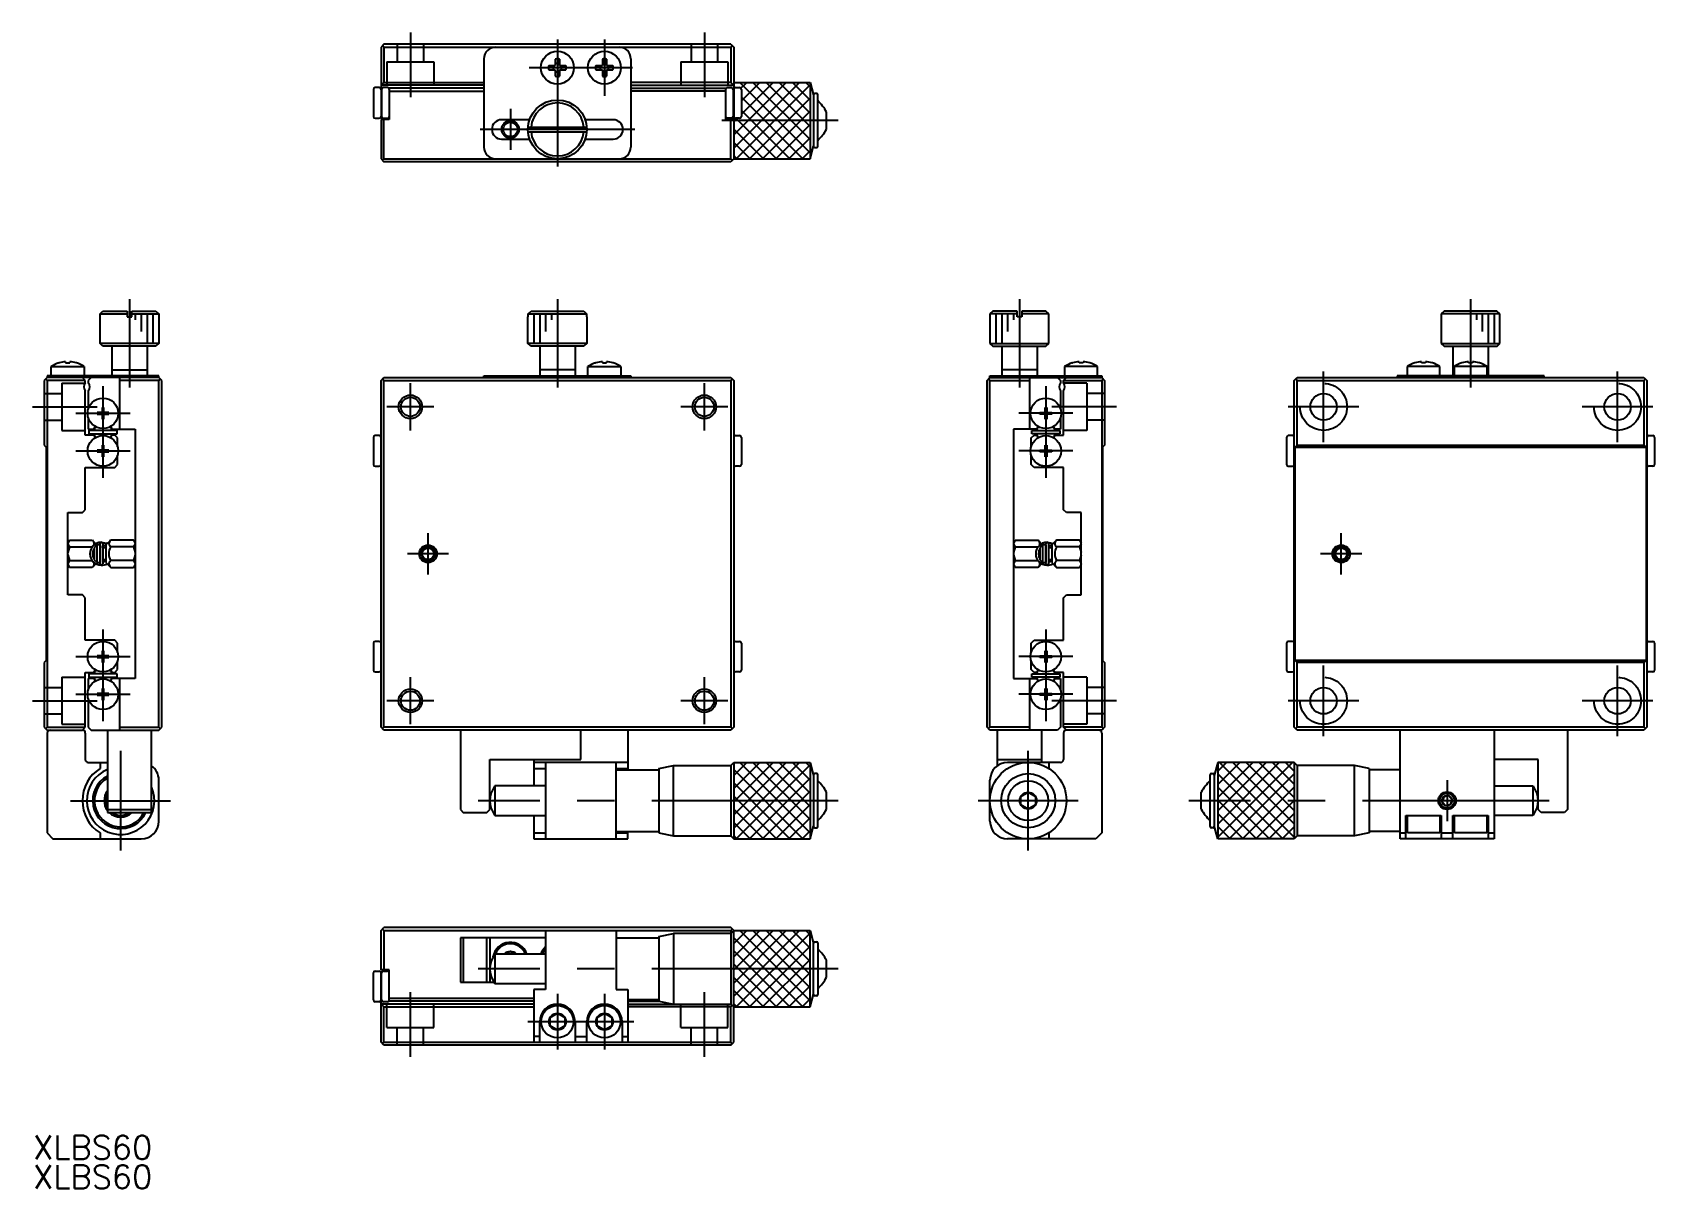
# Model space of a CAD drawing. Extents: x 0 to 276, y 0 to 197.
import ezdxf

# ---------------------------------------------------------------- set-up
doc = ezdxf.new("R2010")
doc.units = 0
doc.linetypes.add('CENTER', pattern=[50.8, 31.75, -6.35, 6.35, -6.35])
doc.linetypes.add('DASHED', pattern=[19.05, 12.7, -6.35])
doc.layers.get('0').update_dxf_attribs({"linetype": 'CONTINUOUS'})
doc.layers.add('CENTER', color=1, linetype='CENTER')
doc.styles.get("Standard").update_dxf_attribs({"font": 'txt.shx', "height": 3, "bigfont": 'bigfont.shx'})

# ---------------------------------------------------------------- blocks, each defined once
blk = doc.blocks.new('*U55')
at = {"color": 7, "linetype": 'CONTINUOUS'}
blk.add_text('XLBS60', height=4, dxfattribs=at).set_placement((0, 5))
blk = doc.blocks.new('*U56')
at = {"color": 7, "linetype": 'CONTINUOUS'}
blk.add_text('XLBS60', height=4, dxfattribs=at).set_placement((0, 0))

msp = doc.modelspace()

# ---------------------------------------------------------------- linework, layer by layer
at = {"color": 7, "linetype": 'CONTINUOUS'}
for p, q in [((59.66, 194.69), (59.16, 194.19)), ((59.16, 194.19), (59.16, 182.19)), ((59.66, 194.19), (59.41, 194.44)), ((118.66, 194.69), (59.66, 194.69)), ((59.66, 194.19), (59.66, 188.19)), ((59.66, 194.19), (118.66, 194.19)), ((118.66, 194.69), (119.16, 194.19)), ((118.66, 194.19), (118.91, 194.44)), ((118.66, 194.19), (118.66, 188.19)), ((119.16, 194.19), (119.16, 175.19)), ((76.66, 192.19), (76.66, 177.19)), ((76.66, 192.19), (76.66, 177.19)), ((87.7, 191.04), (88.81, 191.04)), ((88.81, 192.14), (88.81, 191.04)), ((89.51, 192.14), (89.51, 191.04)), ((89.51, 191.04), (90.62, 191.04)), ((95.7, 191.04), (96.81, 191.04)), ((96.81, 192.14), (96.81, 191.04)), ((97.51, 192.14), (97.51, 191.04)), ((97.51, 191.04), (98.62, 191.04)), ((101.66, 192.19), (101.66, 177.19)), ((101.66, 192.19), (101.66, 177.19)), ((59.66, 188.19), (59.16, 187.69)), ((76.66, 187.69), (59.16, 187.69)), ((59.66, 188.19), (76.66, 188.19)), ((87.7, 190.34), (88.81, 190.34)), ((88.81, 190.34), (88.81, 189.23)), ((89.51, 190.34), (90.62, 190.34)), ((89.51, 190.34), (89.51, 189.23)), ((95.7, 190.34), (96.81, 190.34)), ((96.81, 190.34), (96.81, 189.23)), ((97.51, 190.34), (98.62, 190.34)), ((97.51, 190.34), (97.51, 189.23)), ((118.66, 188.19), (101.66, 188.19)), ((101.66, 187.69), (119.16, 187.69)), ((118.66, 188.19), (119.16, 187.69)), ((119.16, 188.19), (132.16, 188.19)), ((132.16, 188.19), (132.75, 185.99)), ((132.16, 188.19), (132.16, 175.19)), ((57.86, 186.99), (57.86, 182.39)), ((58.86, 187.29), (58.16, 187.29)), ((59.16, 186.24), (59.26, 186.24)), ((59.16, 186.11), (59.26, 186.11)), ((59.26, 186.99), (59.26, 182.39)), ((60.26, 187.29), (59.56, 187.29)), ((76.66, 187.19), (60.56, 187.19)), ((60.56, 187.19), (60.56, 181.89)), ((60.56, 186.69), (76.66, 186.69)), ((101.66, 187.19), (117.76, 187.19)), ((117.76, 186.69), (101.66, 186.69)), ((117.76, 187.19), (117.76, 181.89)), ((118.06, 187.29), (118.76, 187.29)), ((119.06, 186.99), (119.06, 182.39)), ((119.16, 186.24), (119.06, 186.24)), ((119.16, 186.11), (119.06, 186.11)), ((119.46, 187.29), (120.16, 187.29)), ((120.46, 186.99), (120.46, 182.39)), ((132.75, 186.09), (132.75, 177.29)), ((133.25, 186.29), (132.95, 186.29)), ((133.45, 177.29), (133.45, 186.09)), ((59.16, 184.69), (59.26, 184.69)), ((59.16, 183.26), (59.26, 183.26)), ((59.16, 183.14), (59.26, 183.14)), ((59.16, 182.69), (59.26, 182.69)), ((59.16, 182.19), (59.34, 182.19)), ((60.48, 182.19), (60.56, 182.19)), ((117.84, 182.19), (117.76, 182.19)), ((119.16, 182.19), (118.98, 182.19)), ((119.16, 184.69), (119.06, 184.69)), ((119.16, 183.26), (119.06, 183.26)), ((119.16, 183.14), (119.06, 183.14)), ((119.16, 182.69), (119.06, 182.69)), ((134.96, 180.24), (134.96, 183.13)), ((58.16, 182.09), (58.86, 182.09)), ((60.56, 181.89), (59.16, 181.89)), ((59.16, 181.89), (59.16, 175.19)), ((59.56, 182.09), (60.26, 182.09)), ((59.66, 175.19), (59.66, 181.89)), ((84.44, 181.84), (79.66, 181.84)), ((84.17, 180.59), (94.14, 180.59)), ((84.17, 179.79), (94.14, 179.79)), ((98.66, 181.84), (93.88, 181.84)), ((117.76, 181.89), (119.16, 181.89)), ((118.76, 182.09), (118.06, 182.09)), ((118.66, 175.19), (118.66, 181.89)), ((120.16, 182.09), (119.46, 182.09)), ((79.66, 178.54), (84.44, 178.54)), ((93.88, 178.54), (98.66, 178.54)), ((132.16, 175.19), (132.75, 177.39)), ((132.95, 177.09), (133.25, 177.09)), ((59.16, 175.19), (59.66, 174.69)), ((59.66, 175.19), (59.41, 174.94)), ((59.66, 175.19), (118.66, 175.19)), ((118.66, 174.69), (59.66, 174.69)), ((119.16, 175.19), (118.66, 174.69)), ((118.66, 175.19), (118.91, 174.94)), ((119.16, 175.19), (132.16, 175.19)), ((11.36, 148.79), (11.86, 149.29)), ((11.86, 149.29), (15.96, 149.29)), ((15.96, 149.29), (15.96, 148.29)), ((16.76, 148.29), (16.76, 149.29)), ((16.76, 149.29), (20.86, 149.29)), ((20.86, 149.29), (21.36, 148.79)), ((84.17, 148.79), (84.68, 149.29)), ((84.68, 149.29), (93.64, 149.29)), ((93.64, 149.29), (94.14, 148.79)), ((163.25, 149.29), (162.75, 148.79)), ((167.35, 149.29), (163.25, 149.29)), ((167.35, 148.29), (167.35, 149.29)), ((172.25, 149.29), (168.15, 149.29)), ((168.15, 149.29), (168.15, 148.29)), ((172.75, 148.79), (172.25, 149.29)), ((240.02, 149.29), (239.52, 148.79)), ((248.98, 149.29), (240.02, 149.29)), ((249.48, 148.79), (248.98, 149.29)), ((11.36, 148.79), (15.96, 148.79)), ((11.36, 143.79), (11.36, 148.79)), ((15.96, 148.29), (16.76, 148.29)), ((16.76, 148.79), (21.36, 148.79)), ((21.36, 148.79), (21.36, 143.79)), ((84.16, 143.79), (84.16, 148.29)), ((84.16, 148.29), (84.17, 148.29)), ((84.17, 148.79), (94.14, 148.79)), ((84.17, 148.29), (84.17, 148.79)), ((94.14, 148.79), (94.14, 148.29)), ((94.14, 148.29), (94.16, 148.29)), ((94.16, 148.29), (94.16, 143.79)), ((167.35, 148.79), (162.75, 148.79)), ((162.75, 148.79), (162.75, 143.79)), ((168.15, 148.29), (167.35, 148.29)), ((172.75, 148.79), (168.15, 148.79)), ((172.75, 143.79), (172.75, 148.79)), ((239.52, 148.29), (239.5, 148.29)), ((239.5, 148.29), (239.5, 143.79)), ((249.48, 148.79), (239.52, 148.79)), ((239.52, 148.79), (239.52, 148.29)), ((249.48, 148.29), (249.48, 148.79)), ((249.5, 148.29), (249.48, 148.29)), ((249.5, 143.79), (249.5, 148.29)), ((21.36, 143.79), (11.36, 143.79)), ((11.86, 143.29), (11.36, 143.79)), ((21.36, 143.79), (20.86, 143.29)), ((94.16, 143.79), (84.16, 143.79)), ((84.66, 143.29), (84.16, 143.79)), ((94.16, 143.79), (93.66, 143.29)), ((162.75, 143.79), (172.75, 143.79)), ((162.75, 143.79), (163.25, 143.29)), ((172.25, 143.29), (172.75, 143.79)), ((239.5, 143.79), (249.5, 143.79)), ((239.5, 143.79), (240, 143.29)), ((249, 143.29), (249.5, 143.79)), ((20.86, 143.29), (11.86, 143.29)), ((13.36, 143.29), (13.36, 138.29)), ((19.36, 143.29), (19.36, 138.29)), ((93.66, 143.29), (84.66, 143.29)), ((86.16, 143.29), (86.16, 138.29)), ((92.16, 143.29), (92.16, 138.29)), ((163.25, 143.29), (172.25, 143.29)), ((164.75, 143.29), (164.75, 138.29)), ((170.75, 143.29), (170.75, 138.29)), ((240, 143.29), (249, 143.29)), ((241.5, 143.29), (241.5, 138.29)), ((247.5, 143.29), (247.5, 138.29)), ((2.36, 137.99), (1.86, 137.49)), ((21.36, 138.29), (2.36, 138.29)), ((2.36, 138.29), (2.36, 137.99)), ((21.36, 137.99), (2.36, 137.99)), ((3.06, 138.29), (3.06, 139.84)), ((3.06, 139.84), (8.66, 139.84)), ((4.36, 140.46), (4.4, 140.46)), ((5.51, 140.67), (5.51, 140.46)), ((5.51, 140.46), (6.21, 140.46)), ((6.21, 140.46), (6.21, 140.67)), ((7.36, 140.46), (7.32, 140.46)), ((8.86, 137.49), (8.36, 137.99)), ((8.66, 139.84), (8.66, 138.29)), ((9.86, 137.99), (9.36, 137.49)), ((13.36, 139.29), (19.36, 139.29)), ((14.66, 137.99), (14.66, 129.19)), ((21.36, 137.99), (21.36, 138.29)), ((21.86, 137.49), (21.36, 137.99)), ((59.16, 137.49), (59.66, 137.99)), ((59.66, 137.99), (118.66, 137.99)), ((76.66, 137.99), (76.66, 138.29)), ((76.66, 138.29), (101.66, 138.29)), ((92.16, 139.29), (86.16, 139.29)), ((94.36, 138.29), (94.36, 139.84)), ((94.36, 139.84), (99.96, 139.84)), ((95.66, 140.46), (95.7, 140.46)), ((96.81, 140.67), (96.81, 140.46)), ((96.81, 140.46), (97.51, 140.46)), ((97.51, 140.46), (97.51, 140.67)), ((98.66, 140.46), (98.62, 140.46)), ((99.96, 139.84), (99.96, 138.29)), ((101.66, 138.29), (101.66, 137.99)), ((118.66, 137.99), (119.16, 137.49)), ((162.25, 137.49), (162.75, 137.99)), ((162.75, 137.99), (162.75, 138.29)), ((162.75, 138.29), (181.75, 138.29)), ((162.75, 137.99), (181.75, 137.99)), ((170.75, 139.29), (164.75, 139.29)), ((169.45, 137.99), (169.45, 129.19)), ((174.25, 137.99), (174.75, 137.49)), ((175.25, 137.49), (175.75, 137.99)), ((181.05, 139.84), (175.45, 139.84)), ((175.45, 139.84), (175.45, 138.29)), ((176.75, 140.46), (176.8, 140.46)), ((177.9, 140.46), (177.9, 140.67)), ((178.6, 140.46), (177.9, 140.46)), ((178.6, 140.67), (178.6, 140.46)), ((179.75, 140.46), (179.71, 140.46)), ((181.05, 138.29), (181.05, 139.84)), ((181.75, 138.29), (181.75, 137.99)), ((181.75, 137.99), (182.25, 137.49)), ((214.5, 137.49), (215, 137.99)), ((215, 137.99), (274, 137.99)), ((257, 138.29), (232, 138.29)), ((232, 138.29), (232, 137.99)), ((239.3, 139.84), (233.7, 139.84)), ((233.7, 139.84), (233.7, 138.29)), ((235, 140.46), (235.04, 140.46)), ((236.15, 140.46), (236.15, 140.67)), ((236.85, 140.46), (236.15, 140.46)), ((236.85, 140.67), (236.85, 140.46)), ((238, 140.46), (237.96, 140.46)), ((239.3, 138.29), (239.3, 139.84)), ((241.5, 139.29), (241.7, 139.29)), ((247.3, 139.84), (241.7, 139.84)), ((241.7, 139.84), (241.7, 138.29)), ((243, 140.46), (243.04, 140.46)), ((244.15, 140.46), (244.15, 140.67)), ((244.85, 140.46), (244.15, 140.46)), ((244.85, 140.67), (244.85, 140.46)), ((246, 140.46), (245.96, 140.46)), ((247.3, 138.29), (247.3, 139.84)), ((247.3, 139.29), (247.5, 139.29)), ((257, 137.99), (257, 138.29)), ((274, 137.99), (274.5, 137.49)), ((1.86, 137.49), (1.86, 126.49)), ((2.36, 137.49), (2.11, 137.74)), ((8.86, 137.49), (2.36, 137.49)), ((2.36, 137.49), (2.36, 78.49)), ((8.86, 137.05), (8.86, 137.49)), ((8.86, 128.19), (8.86, 135.73)), ((9.36, 137.49), (9.36, 137.05)), ((9.36, 135.73), (9.36, 132.61)), ((21.36, 137.49), (14.66, 137.49)), ((21.36, 137.49), (21.61, 137.74)), ((21.36, 78.49), (21.36, 137.49)), ((21.86, 78.49), (21.86, 137.49)), ((59.16, 78.49), (59.16, 137.49)), ((59.66, 137.49), (59.41, 137.74)), ((59.66, 137.49), (118.66, 137.49)), ((59.66, 78.49), (59.66, 137.49)), ((118.66, 137.49), (118.91, 137.74)), ((118.66, 137.49), (118.66, 78.49)), ((119.16, 137.49), (119.16, 78.49)), ((162.25, 78.49), (162.25, 137.49)), ((162.75, 137.49), (162.5, 137.74)), ((162.75, 78.49), (162.75, 137.49)), ((162.75, 137.49), (169.45, 137.49)), ((174.75, 137.49), (174.75, 137.05)), ((174.75, 135.73), (174.75, 132.61)), ((175.25, 137.49), (181.75, 137.49)), ((175.25, 137.05), (175.25, 137.49)), ((175.25, 128.19), (175.25, 135.73)), ((181.75, 137.49), (182, 137.74)), ((181.75, 137.49), (181.75, 78.49)), ((182.25, 137.49), (182.25, 126.49)), ((214.5, 78.49), (214.5, 137.49)), ((215, 137.49), (214.75, 137.74)), ((215, 126.49), (215, 137.49)), ((215, 137.49), (274, 137.49)), ((274, 137.49), (274.25, 137.74)), ((274, 137.49), (274, 126.49)), ((274.5, 137.49), (274.5, 78.49)), ((12.01, 132.89), (11.72, 132.89)), ((11.72, 132.89), (11.72, 132.1)), ((12.01, 132.1), (12.01, 132.89)), ((172.11, 132.89), (172.4, 132.89)), ((172.11, 132.1), (172.11, 132.89)), ((172.4, 132.89), (172.4, 132.1)), ((9.36, 131.18), (9.36, 129.19)), ((11.66, 132.04), (10.86, 132.04)), ((10.86, 132.04), (10.86, 131.75)), ((10.86, 131.75), (11.66, 131.75)), ((11.39, 132.04), (11.39, 131.75)), ((12.01, 132.36), (11.72, 132.36)), ((11.72, 131.69), (11.72, 130.89)), ((11.72, 131.42), (12.01, 131.42)), ((11.72, 130.89), (12.01, 130.89)), ((12.01, 130.89), (12.01, 131.69)), ((12.86, 132.04), (12.07, 132.04)), ((12.07, 131.75), (12.86, 131.75)), ((12.33, 131.75), (12.33, 132.04)), ((12.86, 131.75), (12.86, 132.04)), ((171.25, 131.75), (171.25, 132.04)), ((171.25, 132.04), (172.05, 132.04)), ((172.05, 131.75), (171.25, 131.75)), ((171.78, 131.75), (171.78, 132.04)), ((172.11, 132.36), (172.4, 132.36)), ((172.11, 130.89), (172.11, 131.69)), ((172.4, 131.42), (172.11, 131.42)), ((172.4, 130.89), (172.11, 130.89)), ((172.4, 131.69), (172.4, 130.89)), ((172.46, 132.04), (173.25, 132.04)), ((173.25, 131.75), (172.46, 131.75)), ((172.72, 132.04), (172.72, 131.75)), ((173.25, 132.04), (173.25, 131.75)), ((174.75, 131.18), (174.75, 129.19)), ((10.31, 128.19), (8.86, 128.19)), ((9.36, 129.19), (10.31, 129.19)), ((14.26, 128.99), (9.46, 128.99)), ((9.46, 128.99), (9.46, 128.39)), ((9.46, 128.39), (14.26, 128.39)), ((10.31, 129.19), (10.48, 129.49)), ((10.31, 128.19), (10.44, 127.97)), ((13.41, 129.19), (13.24, 129.49)), ((13.41, 128.19), (13.28, 127.97)), ((13.41, 129.19), (17.36, 129.19)), ((13.86, 128.19), (13.41, 128.19)), ((14.36, 127.69), (13.86, 128.19)), ((14.26, 128.39), (14.26, 128.99)), ((14.36, 126.21), (14.36, 127.69)), ((17.36, 129.19), (17.36, 86.79)), ((57.86, 127.79), (57.86, 123.19)), ((58.86, 128.09), (58.16, 128.09)), ((119.46, 128.09), (120.16, 128.09)), ((120.46, 127.79), (120.46, 123.19)), ((170.7, 129.19), (166.75, 129.19)), ((166.75, 129.19), (166.75, 86.79)), ((169.75, 127.69), (170.25, 128.19)), ((169.75, 126.21), (169.75, 127.69)), ((169.85, 128.99), (174.65, 128.99)), ((169.85, 128.39), (169.85, 128.99)), ((174.65, 128.39), (169.85, 128.39)), ((170.25, 128.19), (170.7, 128.19)), ((170.7, 129.19), (170.88, 129.49)), ((170.7, 128.19), (170.83, 127.97)), ((173.8, 129.19), (173.63, 129.49)), ((173.8, 128.19), (173.68, 127.97)), ((174.75, 129.19), (173.8, 129.19)), ((173.8, 128.19), (175.25, 128.19)), ((174.65, 128.99), (174.65, 128.39)), ((213.2, 127.79), (213.2, 123.19)), ((214.2, 128.09), (213.5, 128.09)), ((274.8, 128.09), (275.5, 128.09)), ((275.8, 127.79), (275.8, 123.19)), ((1.86, 126.49), (2.21, 126.14)), ((2.21, 126.14), (2.21, 89.84)), ((11.66, 125.64), (10.86, 125.64)), ((10.86, 125.64), (10.86, 125.35)), ((10.86, 125.35), (11.66, 125.35)), ((11.39, 125.64), (11.39, 125.35)), ((12.01, 126.49), (11.72, 126.49)), ((11.72, 126.49), (11.72, 125.7)), ((12.01, 125.96), (11.72, 125.96)), ((11.72, 125.29), (11.72, 124.49)), ((11.72, 125.02), (12.01, 125.02)), ((11.72, 124.49), (12.01, 124.49)), ((12.01, 125.7), (12.01, 126.49)), ((12.01, 124.49), (12.01, 125.29)), ((12.86, 125.64), (12.07, 125.64)), ((12.07, 125.35), (12.86, 125.35)), ((12.33, 125.35), (12.33, 125.64)), ((12.86, 125.35), (12.86, 125.64)), ((14.36, 123.19), (14.36, 124.78)), ((169.75, 123.19), (169.75, 124.78)), ((171.25, 125.35), (171.25, 125.64)), ((171.25, 125.64), (172.05, 125.64)), ((172.05, 125.35), (171.25, 125.35)), ((171.78, 125.35), (171.78, 125.64)), ((172.11, 126.49), (172.4, 126.49)), ((172.11, 125.7), (172.11, 126.49)), ((172.11, 125.96), (172.4, 125.96)), ((172.11, 124.49), (172.11, 125.29)), ((172.4, 125.02), (172.11, 125.02)), ((172.4, 124.49), (172.11, 124.49)), ((172.4, 126.49), (172.4, 125.7)), ((172.4, 125.29), (172.4, 124.49)), ((172.46, 125.64), (173.25, 125.64)), ((173.25, 125.35), (172.46, 125.35)), ((172.72, 125.64), (172.72, 125.35)), ((173.25, 125.64), (173.25, 125.35)), ((182.25, 126.49), (181.9, 126.14)), ((181.9, 126.14), (181.9, 89.84)), ((214.65, 126.14), (215, 126.49)), ((214.65, 126.14), (274.35, 126.14)), ((214.65, 89.84), (214.65, 126.14)), ((215, 126.49), (274, 126.49)), ((274, 126.49), (274.35, 126.14)), ((274.35, 126.14), (274.35, 89.84)), ((8.86, 115.49), (8.86, 122.69)), ((8.86, 122.69), (13.86, 122.69)), ((13.86, 122.69), (14.36, 123.19)), ((58.16, 122.89), (58.86, 122.89)), ((120.16, 122.89), (119.46, 122.89)), ((170.25, 122.69), (169.75, 123.19)), ((175.25, 122.69), (170.25, 122.69)), ((175.25, 115.49), (175.25, 122.69)), ((213.5, 122.89), (214.2, 122.89)), ((275.5, 122.89), (274.8, 122.89)), ((5.86, 100.99), (5.86, 114.99)), ((5.86, 114.99), (8.36, 114.99)), ((8.36, 114.99), (8.86, 115.49)), ((175.75, 114.99), (175.25, 115.49)), ((178.25, 114.99), (175.75, 114.99)), ((178.25, 100.99), (178.25, 114.99)), ((5.86, 110), (6.16, 110.3)), ((6.16, 110.3), (5.86, 109.82)), ((5.86, 109.63), (6.16, 109.15)), ((6.16, 109.15), (5.86, 108.19)), ((5.86, 107.8), (6.16, 106.84)), ((6.16, 110.3), (10.05, 110.3)), ((6.16, 109.15), (10.02, 109.15)), ((10.05, 110.3), (10.65, 109.7)), ((10.86, 109.49), (10.36, 108.99)), ((10.36, 108.99), (10.36, 106.99)), ((11.36, 109.49), (10.86, 109.49)), ((10.86, 106.49), (10.86, 109.49)), ((11.36, 106.27), (11.36, 109.72)), ((11.36, 109.49), (11.36, 106.49)), ((11.63, 109.94), (12.14, 109.84)), ((11.8, 109.78), (11.81, 109.79)), ((11.81, 109.79), (11.85, 109.8)), ((11.81, 109.72), (11.81, 106.27)), ((12.36, 108.99), (11.81, 108.99)), ((11.85, 109.8), (11.88, 109.81)), ((11.86, 108.99), (11.86, 109.28)), ((11.88, 109.81), (11.92, 109.82)), ((11.92, 109.82), (11.95, 109.83)), ((11.95, 109.83), (11.99, 109.83)), ((11.99, 109.83), (12.02, 109.84)), ((12.02, 109.84), (12.06, 109.84)), ((12.06, 109.84), (12.09, 109.84)), ((12.09, 109.84), (12.13, 109.84)), ((12.13, 109.84), (12.16, 109.84)), ((12.16, 109.84), (12.2, 109.83)), ((12.2, 109.37), (12.19, 109.37)), ((12.36, 109.28), (12.19, 109.37)), ((12.2, 109.83), (12.24, 109.82)), ((12.21, 109.38), (12.2, 109.38)), ((12.2, 109.38), (12.2, 109.37)), ((12.2, 109.37), (12.2, 109.37)), ((12.22, 109.39), (12.21, 109.38)), ((12.23, 109.41), (12.22, 109.4)), ((12.22, 109.4), (12.22, 109.39)), ((12.24, 109.42), (12.23, 109.41)), ((12.24, 109.82), (12.27, 109.82)), ((12.25, 109.45), (12.24, 109.43)), ((12.24, 109.43), (12.24, 109.43)), ((12.24, 109.43), (12.24, 109.42)), ((12.27, 109.48), (12.25, 109.45)), ((12.27, 109.82), (12.34, 109.79)), ((12.28, 109.51), (12.27, 109.48)), ((12.3, 109.54), (12.28, 109.51)), ((12.31, 109.58), (12.3, 109.54)), ((12.33, 109.61), (12.31, 109.58)), ((12.34, 109.65), (12.33, 109.61)), ((12.34, 109.79), (12.37, 109.78)), ((12.35, 109.68), (12.34, 109.65)), ((12.36, 109.69), (12.35, 109.68)), ((13.17, 110.3), (12.36, 109.49)), ((12.37, 109.72), (12.36, 109.71)), ((12.36, 109.71), (12.36, 109.69)), ((12.36, 109.49), (12.36, 106.49)), ((12.37, 109.78), (12.37, 109.78)), ((12.37, 109.78), (12.37, 109.78)), ((12.37, 109.78), (12.37, 109.77)), ((12.56, 109.69), (12.37, 109.78)), ((12.37, 109.77), (12.37, 109.77)), ((12.37, 109.77), (12.37, 109.76)), ((12.37, 109.76), (12.37, 109.75)), ((12.37, 109.75), (12.37, 109.74)), ((12.37, 109.74), (12.37, 109.73)), ((12.37, 109.73), (12.37, 109.72)), ((17.06, 110.3), (13.17, 110.3)), ((17.06, 109.15), (13.17, 109.15)), ((17.36, 110), (17.06, 110.3)), ((17.06, 110.3), (17.36, 109.82)), ((17.36, 109.63), (17.06, 109.15)), ((17.06, 109.15), (17.36, 108.19)), ((17.36, 107.8), (17.06, 106.84)), ((166.75, 110), (167.05, 110.3)), ((167.05, 110.3), (166.75, 109.82)), ((166.75, 109.63), (167.05, 109.15)), ((167.05, 109.15), (166.75, 108.19)), ((166.75, 107.8), (167.05, 106.84)), ((167.05, 110.3), (170.94, 110.3)), ((167.05, 109.15), (170.91, 109.15)), ((170.94, 110.3), (171.54, 109.7)), ((171.75, 109.49), (171.25, 108.99)), ((171.25, 108.99), (171.25, 106.99)), ((172.25, 109.49), (171.75, 109.49)), ((171.75, 106.49), (171.75, 109.49)), ((172.25, 106.27), (172.25, 109.72)), ((172.25, 109.49), (172.25, 106.49)), ((172.52, 109.94), (173.03, 109.84)), ((172.69, 109.78), (172.71, 109.79)), ((172.7, 109.72), (172.7, 106.27)), ((173.25, 108.99), (172.7, 108.99)), ((172.71, 109.79), (172.74, 109.8)), ((172.74, 109.8), (172.77, 109.81)), ((172.75, 108.99), (172.75, 109.28)), ((172.77, 109.81), (172.81, 109.82)), ((172.81, 109.82), (172.84, 109.83)), ((172.84, 109.83), (172.88, 109.83)), ((172.88, 109.83), (172.91, 109.84)), ((172.91, 109.84), (172.95, 109.84)), ((172.95, 109.84), (172.98, 109.84)), ((172.98, 109.84), (173.02, 109.84)), ((173.02, 109.84), (173.06, 109.84)), ((173.06, 109.84), (173.09, 109.83)), ((173.09, 109.37), (173.08, 109.37)), ((173.25, 109.28), (173.08, 109.37)), ((173.09, 109.83), (173.13, 109.82)), ((173.1, 109.38), (173.09, 109.37)), ((173.09, 109.37), (173.09, 109.37)), ((173.11, 109.39), (173.1, 109.38)), ((173.1, 109.38), (173.1, 109.38)), ((173.12, 109.41), (173.11, 109.4)), ((173.11, 109.4), (173.11, 109.39)), ((173.13, 109.42), (173.12, 109.41)), ((173.13, 109.82), (173.16, 109.82)), ((173.14, 109.45), (173.13, 109.43)), ((173.13, 109.43), (173.13, 109.43)), ((173.13, 109.43), (173.13, 109.42)), ((173.16, 109.48), (173.14, 109.45)), ((173.16, 109.82), (173.23, 109.79)), ((173.17, 109.51), (173.16, 109.48)), ((173.19, 109.54), (173.17, 109.51)), ((173.21, 109.58), (173.19, 109.54)), ((173.22, 109.61), (173.21, 109.58)), ((173.23, 109.65), (173.22, 109.61)), ((173.23, 109.79), (173.26, 109.78)), ((173.24, 109.68), (173.23, 109.65)), ((173.25, 109.69), (173.24, 109.68)), ((174.06, 110.3), (173.25, 109.49)), ((173.26, 109.72), (173.25, 109.71)), ((173.25, 109.71), (173.25, 109.69)), ((173.25, 109.49), (173.25, 106.49)), ((173.26, 109.78), (173.26, 109.78)), ((173.26, 109.78), (173.26, 109.78)), ((173.26, 109.78), (173.26, 109.77)), ((173.45, 109.69), (173.26, 109.78)), ((173.26, 109.77), (173.26, 109.77)), ((173.26, 109.77), (173.26, 109.76)), ((173.26, 109.76), (173.26, 109.75)), ((173.26, 109.75), (173.26, 109.74)), ((173.26, 109.74), (173.26, 109.73)), ((173.26, 109.73), (173.26, 109.72)), ((177.95, 110.3), (174.06, 110.3)), ((177.95, 109.15), (174.06, 109.15)), ((178.25, 110), (177.95, 110.3)), ((177.95, 110.3), (178.25, 109.82)), ((178.25, 109.63), (177.95, 109.15)), ((177.95, 109.15), (178.25, 108.19)), ((178.25, 107.8), (177.95, 106.84)), ((6.16, 106.84), (5.86, 106.36)), ((5.86, 106.16), (6.16, 105.68)), ((6.16, 105.68), (5.86, 105.98)), ((6.16, 106.84), (10.02, 106.84)), ((10.05, 105.68), (6.16, 105.68)), ((10.65, 106.28), (10.05, 105.68)), ((10.36, 106.99), (10.86, 106.49)), ((10.86, 106.49), (11.36, 106.49)), ((12.36, 106.99), (11.81, 106.99)), ((12.36, 106.71), (11.81, 106.51)), ((11.86, 106.99), (11.86, 106.71)), ((12.36, 106.49), (13.17, 105.68)), ((17.06, 106.84), (13.17, 106.84)), ((13.17, 105.68), (17.06, 105.68)), ((17.06, 106.84), (17.36, 106.36)), ((17.36, 106.16), (17.06, 105.68)), ((17.06, 105.68), (17.36, 105.98)), ((167.05, 106.84), (166.75, 106.36)), ((166.75, 106.16), (167.05, 105.68)), ((167.05, 105.68), (166.75, 105.98)), ((167.05, 106.84), (170.91, 106.84)), ((170.94, 105.68), (167.05, 105.68)), ((171.54, 106.28), (170.94, 105.68)), ((171.25, 106.99), (171.75, 106.49)), ((171.75, 106.49), (172.25, 106.49)), ((173.25, 106.99), (172.7, 106.99)), ((173.25, 106.71), (172.7, 106.51)), ((172.75, 106.99), (172.75, 106.71)), ((173.25, 106.49), (174.06, 105.68)), ((177.95, 106.84), (174.06, 106.84)), ((174.06, 105.68), (177.95, 105.68)), ((177.95, 106.84), (178.25, 106.36)), ((178.25, 106.16), (177.95, 105.68)), ((177.95, 105.68), (178.25, 105.98)), ((8.36, 100.99), (5.86, 100.99)), ((8.86, 100.49), (8.36, 100.99)), ((8.86, 93.29), (8.86, 100.49)), ((175.25, 100.49), (175.75, 100.99)), ((175.25, 93.29), (175.25, 100.49)), ((175.75, 100.99), (178.25, 100.99)), ((13.86, 93.29), (8.86, 93.29)), ((12.01, 91.49), (11.72, 91.49)), ((11.72, 91.49), (11.72, 90.7)), ((12.01, 90.7), (12.01, 91.49)), ((14.36, 92.79), (13.86, 93.29)), ((14.36, 91.21), (14.36, 92.79)), ((57.86, 92.79), (57.86, 88.19)), ((58.86, 93.09), (58.16, 93.09)), ((119.46, 93.09), (120.16, 93.09)), ((120.46, 92.79), (120.46, 88.19)), ((169.75, 92.79), (170.25, 93.29)), ((169.75, 91.21), (169.75, 92.79)), ((170.25, 93.29), (175.25, 93.29)), ((172.11, 91.49), (172.4, 91.49)), ((172.11, 90.7), (172.11, 91.49)), ((172.4, 91.49), (172.4, 90.7)), ((213.2, 92.79), (213.2, 88.19)), ((214.2, 93.09), (213.5, 93.09)), ((274.8, 93.09), (275.5, 93.09)), ((275.8, 92.79), (275.8, 88.19)), ((2.21, 89.84), (1.86, 89.49)), ((1.86, 89.49), (1.86, 78.49)), ((11.66, 90.64), (10.86, 90.64)), ((10.86, 90.64), (10.86, 90.35)), ((10.86, 90.35), (11.66, 90.35)), ((11.39, 90.64), (11.39, 90.35)), ((12.01, 90.96), (11.72, 90.96)), ((11.72, 90.29), (11.72, 89.49)), ((11.72, 90.02), (12.01, 90.02)), ((11.72, 89.49), (12.01, 89.49)), ((12.01, 89.49), (12.01, 90.29)), ((12.86, 90.64), (12.07, 90.64)), ((12.07, 90.35), (12.86, 90.35)), ((12.33, 90.35), (12.33, 90.64)), ((12.86, 90.35), (12.86, 90.64)), ((14.36, 88.29), (14.36, 89.78)), ((169.75, 88.29), (169.75, 89.78)), ((171.25, 90.35), (171.25, 90.64)), ((171.25, 90.64), (172.05, 90.64)), ((172.05, 90.35), (171.25, 90.35)), ((171.78, 90.35), (171.78, 90.64)), ((172.11, 90.96), (172.4, 90.96)), ((172.11, 89.49), (172.11, 90.29)), ((172.4, 90.02), (172.11, 90.02)), ((172.4, 89.49), (172.11, 89.49)), ((172.4, 90.29), (172.4, 89.49)), ((172.46, 90.64), (173.25, 90.64)), ((173.25, 90.35), (172.46, 90.35)), ((172.72, 90.64), (172.72, 90.35)), ((173.25, 90.64), (173.25, 90.35)), ((181.9, 89.84), (182.25, 89.49)), ((182.25, 89.49), (182.25, 78.49)), ((274.35, 89.84), (214.65, 89.84)), ((215, 89.49), (214.65, 89.84)), ((274, 89.49), (215, 89.49)), ((215, 78.49), (215, 89.49)), ((274.35, 89.84), (274, 89.49)), ((274, 89.49), (274, 78.49)), ((8.86, 78.49), (8.86, 87.79)), ((8.86, 87.79), (10.31, 87.79)), ((10.31, 86.79), (9.36, 86.79)), ((9.36, 86.79), (9.36, 84.81)), ((14.26, 87.59), (9.46, 87.59)), ((9.46, 87.59), (9.46, 86.99)), ((9.46, 86.99), (14.26, 86.99)), ((10.31, 87.79), (10.48, 88.09)), ((10.31, 86.79), (10.44, 86.57)), ((13.41, 87.79), (13.24, 88.09)), ((13.41, 86.79), (13.28, 86.57)), ((13.41, 87.79), (13.86, 87.79)), ((17.36, 86.79), (13.41, 86.79)), ((13.86, 87.79), (14.36, 88.29)), ((14.26, 86.99), (14.26, 87.59)), ((14.66, 86.79), (14.66, 77.99)), ((58.16, 87.89), (58.86, 87.89)), ((120.16, 87.89), (119.46, 87.89)), ((166.75, 86.79), (170.7, 86.79)), ((169.45, 86.79), (169.45, 77.99)), ((170.25, 87.79), (169.75, 88.29)), ((169.85, 87.59), (174.65, 87.59)), ((169.85, 86.99), (169.85, 87.59)), ((174.65, 86.99), (169.85, 86.99)), ((170.7, 87.79), (170.25, 87.79)), ((170.7, 87.79), (170.88, 88.09)), ((170.7, 86.79), (170.83, 86.57)), ((173.8, 87.79), (173.63, 88.09)), ((173.8, 86.79), (173.68, 86.57)), ((175.25, 87.79), (173.8, 87.79)), ((173.8, 86.79), (174.75, 86.79)), ((174.65, 87.59), (174.65, 86.99)), ((174.75, 86.79), (174.75, 84.81)), ((175.25, 78.49), (175.25, 87.79)), ((213.5, 87.89), (214.2, 87.89)), ((275.5, 87.89), (274.8, 87.89)), ((9.36, 83.38), (9.36, 78.49)), ((11.66, 84.24), (10.86, 84.24)), ((10.86, 84.24), (10.86, 83.95)), ((10.86, 83.95), (11.66, 83.95)), ((11.39, 84.24), (11.39, 83.95)), ((12.01, 85.09), (11.72, 85.09)), ((11.72, 85.09), (11.72, 84.3)), ((12.01, 84.56), (11.72, 84.56)), ((11.72, 83.89), (11.72, 83.09)), ((11.72, 83.62), (12.01, 83.62)), ((11.72, 83.09), (12.01, 83.09)), ((12.01, 84.3), (12.01, 85.09)), ((12.01, 83.09), (12.01, 83.89)), ((12.86, 84.24), (12.07, 84.24)), ((12.07, 83.95), (12.86, 83.95)), ((12.33, 83.95), (12.33, 84.24)), ((12.86, 83.95), (12.86, 84.24)), ((171.25, 83.95), (171.25, 84.24)), ((171.25, 84.24), (172.05, 84.24)), ((172.05, 83.95), (171.25, 83.95)), ((171.78, 83.95), (171.78, 84.24)), ((172.11, 85.09), (172.4, 85.09)), ((172.11, 84.3), (172.11, 85.09)), ((172.11, 84.56), (172.4, 84.56)), ((172.11, 83.09), (172.11, 83.89)), ((172.4, 83.62), (172.11, 83.62)), ((172.4, 83.09), (172.11, 83.09)), ((172.4, 85.09), (172.4, 84.3)), ((172.4, 83.89), (172.4, 83.09)), ((172.46, 84.24), (173.25, 84.24)), ((173.25, 83.95), (172.46, 83.95)), ((172.72, 84.24), (172.72, 83.95)), ((173.25, 84.24), (173.25, 83.95)), ((174.75, 83.38), (174.75, 78.49)), ((1.86, 78.49), (2.36, 77.99)), ((2.36, 78.49), (2.11, 78.24)), ((2.36, 78.49), (8.86, 78.49)), ((2.36, 77.99), (8.36, 77.99)), ((2.36, 77.49), (2.36, 60.49)), ((8.36, 77.99), (8.86, 78.49)), ((8.86, 77.49), (8.86, 72.99)), ((9.36, 78.49), (9.86, 77.99)), ((9.86, 77.99), (21.36, 77.99)), ((12.61, 77.99), (12.61, 63.99)), ((14.66, 78.49), (21.36, 78.49)), ((20.11, 63.99), (20.11, 77.99)), ((21.36, 78.49), (21.61, 78.24)), ((21.36, 77.99), (21.86, 78.49)), ((59.66, 77.99), (59.16, 78.49)), ((59.66, 78.49), (59.41, 78.24)), ((118.66, 78.49), (59.66, 78.49)), ((118.66, 77.99), (59.66, 77.99)), ((72.66, 77.99), (72.66, 64.49)), ((93.16, 72.99), (93.16, 77.99)), ((101.16, 77.99), (101.16, 71.24)), ((118.66, 78.49), (118.91, 78.24)), ((119.16, 78.49), (118.66, 77.99)), ((162.75, 77.99), (162.25, 78.49)), ((162.75, 78.49), (162.5, 78.24)), ((169.45, 78.49), (162.75, 78.49)), ((174.25, 77.99), (162.75, 77.99)), ((164, 71.93), (164, 77.99)), ((171.5, 77.99), (171.5, 72.49)), ((174.75, 78.49), (174.25, 77.99)), ((181.75, 78.49), (175.25, 78.49)), ((175.75, 77.99), (175.25, 78.49)), ((175.25, 77.49), (175.25, 72.99)), ((181.75, 77.99), (175.75, 77.99)), ((181.75, 78.49), (182, 78.24)), ((182.25, 78.49), (181.75, 77.99)), ((181.75, 77.49), (181.75, 60.49)), ((215, 77.99), (214.5, 78.49)), ((215, 78.49), (214.75, 78.24)), ((274, 78.49), (215, 78.49)), ((274, 77.99), (215, 77.99)), ((232.5, 59.49), (232.5, 77.99)), ((248.5, 77.99), (248.5, 59.49)), ((261, 77.99), (261, 64.49)), ((274, 78.49), (274.25, 78.24)), ((274.5, 78.49), (274, 77.99)), ((9.36, 72.49), (12.61, 72.49)), ((11.36, 72.49), (11.36, 71.47)), ((77.66, 64.49), (77.66, 72.99)), ((77.66, 72.99), (93.16, 72.99)), ((85.16, 72.99), (85.16, 68.49)), ((101.16, 72.49), (85.16, 72.49)), ((87.16, 72.49), (87.16, 59.49)), ((99.16, 59.49), (99.16, 72.49)), ((106.41, 71.49), (108.91, 71.99)), ((108.91, 71.99), (118.66, 71.99)), ((108.91, 59.99), (108.91, 71.99)), ((118.66, 71.99), (119.16, 72.49)), ((118.66, 71.99), (118.66, 59.99)), ((119.16, 72.49), (132.16, 72.49)), ((119.16, 72.49), (119.16, 59.49)), ((132.16, 72.49), (132.75, 70.29)), ((132.16, 72.49), (132.16, 59.49)), ((164, 72.99), (171.5, 72.99)), ((174.75, 72.49), (165.75, 72.49)), ((172.75, 72.49), (172.75, 71.47)), ((201.5, 72.49), (200.91, 70.29)), ((214.5, 72.49), (201.5, 72.49)), ((201.5, 72.49), (201.5, 59.49)), ((215, 71.99), (214.5, 72.49)), ((214.5, 72.49), (214.5, 59.49)), ((224.75, 71.99), (215, 71.99)), ((215, 71.99), (215, 59.99)), ((227.25, 71.49), (224.75, 71.99)), ((224.75, 59.99), (224.75, 71.99)), ((256, 72.99), (248.5, 72.99)), ((256, 64.49), (256, 72.99)), ((21.36, 62.49), (21.36, 69.49)), ((85.16, 71.47), (87.16, 71.47)), ((99.16, 71.47), (101.16, 71.47)), ((99.16, 71.24), (106.41, 71.24)), ((106.41, 71.49), (106.41, 60.49)), ((132.75, 70.39), (132.75, 61.59)), ((133.25, 70.59), (132.95, 70.59)), ((133.45, 61.59), (133.45, 70.39)), ((162.75, 62.49), (162.75, 69.49)), ((200.21, 61.59), (200.21, 70.39)), ((200.41, 70.59), (200.71, 70.59)), ((200.91, 70.39), (200.91, 61.59)), ((227.25, 71.49), (227.25, 60.49)), ((232.5, 71.24), (227.25, 71.24)), ((78.54, 68.49), (78.54, 63.49)), ((87.16, 68.49), (78.54, 68.49)), ((134.96, 64.55), (134.96, 67.44)), ((168, 66.72), (169.25, 67.44)), ((168, 65.27), (168, 66.72)), ((169.25, 67.44), (170.5, 66.72)), ((170.5, 66.72), (170.5, 65.27)), ((198.7, 64.55), (198.7, 67.44)), ((239.93, 66.64), (239.65, 65.82)), ((240.78, 66.81), (239.93, 66.64)), ((241.35, 66.16), (240.78, 66.81)), ((248.5, 68.49), (255.12, 68.49)), ((255.12, 68.49), (255.12, 63.49)), ((12.61, 64.49), (20.11, 64.49)), ((12.61, 63.99), (20.11, 63.99)), ((72.66, 64.49), (73.16, 63.99)), ((73.16, 63.99), (77.16, 63.99)), ((77.16, 63.99), (77.66, 64.49)), ((78.54, 63.49), (87.16, 63.49)), ((85.16, 63.49), (85.16, 59.49)), ((169.25, 64.55), (168, 65.27)), ((170.5, 65.27), (169.25, 64.55)), ((233.5, 59.49), (233.5, 63.49)), ((233.5, 63.49), (239.5, 63.49)), ((233.75, 60.49), (233.75, 63.49)), ((239.25, 63.49), (239.25, 60.49)), ((239.5, 63.49), (239.5, 59.49)), ((239.65, 65.82), (240.22, 65.17)), ((240.22, 65.17), (241.07, 65.34)), ((241.07, 65.34), (241.35, 66.16)), ((241.5, 59.49), (241.5, 63.49)), ((241.5, 63.49), (247.5, 63.49)), ((241.75, 60.49), (241.75, 63.49)), ((247.25, 63.49), (247.25, 60.49)), ((247.5, 63.49), (247.5, 59.49)), ((255.12, 63.49), (248.5, 63.49)), ((256.5, 63.99), (256, 64.49)), ((260.5, 63.99), (256.5, 63.99)), ((261, 64.49), (260.5, 63.99)), ((99.16, 60.74), (106.41, 60.74)), ((101.16, 59.49), (101.16, 60.74)), ((132.16, 59.49), (132.75, 61.69)), ((132.95, 61.39), (133.25, 61.39)), ((200.71, 61.39), (200.41, 61.39)), ((201.5, 59.49), (200.91, 61.69)), ((232.5, 60.74), (227.25, 60.74)), ((2.36, 60.49), (3.36, 59.49)), ((3.36, 59.49), (18.36, 59.49)), ((11.36, 60.52), (11.36, 59.49)), ((85.16, 60.52), (87.16, 60.52)), ((85.16, 59.49), (101.16, 59.49)), ((99.16, 60.52), (101.16, 60.52)), ((106.41, 60.49), (108.91, 59.99)), ((108.91, 59.99), (118.66, 59.99)), ((118.66, 59.99), (119.16, 59.49)), ((119.16, 59.49), (132.16, 59.49)), ((180.75, 59.49), (165.75, 59.49)), ((172.75, 60.52), (172.75, 59.49)), ((181.75, 60.49), (180.75, 59.49)), ((214.5, 59.49), (201.5, 59.49)), ((215, 59.99), (214.5, 59.49)), ((224.75, 59.99), (215, 59.99)), ((227.25, 60.49), (224.75, 59.99)), ((232.5, 60.49), (233.5, 60.49)), ((248.5, 59.49), (232.5, 59.49)), ((239.25, 60.49), (233.75, 60.49)), ((239.5, 60.49), (241.5, 60.49)), ((247.25, 60.49), (241.75, 60.49)), ((247.5, 60.49), (248.5, 60.49)), ((59.16, 43.89), (59.66, 44.39)), ((118.66, 44.39), (59.66, 44.39)), ((119.16, 43.89), (118.66, 44.39)), ((59.16, 37.19), (59.16, 43.89)), ((59.66, 43.89), (59.41, 44.14)), ((59.66, 43.89), (59.66, 37.19)), ((59.66, 43.89), (118.66, 43.89)), ((87.16, 42.64), (72.66, 42.64)), ((72.66, 42.64), (72.66, 35.14)), ((73.16, 42.64), (73.16, 35.14)), ((77.16, 35.14), (77.16, 42.64)), ((77.66, 42.64), (77.66, 35.14)), ((87.16, 43.89), (87.16, 33.89)), ((99.16, 43.89), (99.16, 33.89)), ((99.16, 42.64), (106.41, 42.64)), ((106.41, 42.89), (108.91, 43.39)), ((106.41, 42.89), (106.41, 31.89)), ((118.66, 43.39), (108.91, 43.39)), ((108.91, 43.39), (108.91, 31.39)), ((118.66, 43.89), (118.91, 44.14)), ((118.66, 43.89), (118.66, 37.19)), ((118.66, 43.39), (119.16, 43.89)), ((118.66, 43.39), (118.66, 31.39)), ((119.16, 24.89), (119.16, 43.89)), ((119.16, 43.89), (132.16, 43.89)), ((119.16, 30.89), (119.16, 43.89)), ((132.16, 43.89), (132.75, 41.69)), ((132.16, 30.89), (132.16, 43.89)), ((132.75, 32.99), (132.75, 41.79)), ((132.95, 41.99), (133.25, 41.99)), ((133.45, 41.79), (133.45, 32.99)), ((87.16, 39.89), (78.54, 39.89)), ((78.54, 39.89), (78.54, 34.89)), ((81.16, 40.34), (80.39, 39.89)), ((81.93, 39.89), (81.16, 40.34)), ((134.96, 35.95), (134.96, 38.84)), ((57.86, 32.09), (57.86, 36.69)), ((58.16, 36.99), (58.86, 36.99)), ((60.56, 37.19), (59.16, 37.19)), ((59.16, 24.89), (59.16, 36.89)), ((59.16, 36.89), (59.34, 36.89)), ((59.16, 36.39), (59.26, 36.39)), ((59.16, 35.94), (59.26, 35.94)), ((59.26, 32.09), (59.26, 36.69)), ((59.56, 36.99), (60.26, 36.99)), ((60.48, 36.89), (60.56, 36.89)), ((60.56, 31.89), (60.56, 37.19)), ((59.16, 35.81), (59.26, 35.81)), ((59.16, 34.39), (59.26, 34.39)), ((72.66, 35.14), (78.35, 35.14)), ((78.54, 34.89), (87.16, 34.89)), ((87.16, 33.89), (85.16, 33.89)), ((85.16, 33.89), (85.16, 24.89)), ((99.16, 33.89), (101.16, 33.89)), ((101.16, 33.89), (101.16, 24.89)), ((58.86, 31.79), (58.16, 31.79)), ((59.16, 32.97), (59.26, 32.97)), ((59.16, 32.84), (59.26, 32.84)), ((85.16, 31.39), (59.16, 31.39)), ((59.66, 30.89), (59.16, 31.39)), ((60.26, 31.79), (59.56, 31.79)), ((59.66, 24.89), (59.66, 30.89)), ((59.66, 30.89), (85.16, 30.89)), ((60.56, 32.39), (85.16, 32.39)), ((85.16, 31.89), (60.56, 31.89)), ((101.16, 32.14), (106.41, 32.14)), ((101.16, 31.89), (106.41, 31.89)), ((101.16, 31.39), (118.66, 31.39)), ((118.66, 30.89), (101.16, 30.89)), ((106.41, 31.89), (108.91, 31.39)), ((118.66, 31.39), (119.16, 30.89)), ((118.66, 30.89), (118.91, 31.14)), ((118.66, 24.89), (118.66, 30.89)), ((119.16, 30.89), (132.16, 30.89)), ((132.16, 30.89), (132.75, 33.09)), ((133.25, 32.79), (132.95, 32.79)), ((86.16, 24.89), (86.16, 28.39)), ((87.91, 29.12), (89.16, 29.84)), ((87.91, 27.67), (87.91, 29.12)), ((89.16, 26.95), (87.91, 27.67)), ((89.16, 29.84), (90.41, 29.12)), ((90.41, 27.67), (89.16, 26.95)), ((90.41, 29.12), (90.41, 27.67)), ((92.16, 28.39), (92.16, 24.89)), ((94.16, 24.89), (94.16, 28.39)), ((95.91, 29.12), (97.16, 29.84)), ((95.91, 27.67), (95.91, 29.12)), ((97.16, 26.95), (95.91, 27.67)), ((97.16, 29.84), (98.41, 29.12)), ((98.41, 27.67), (97.16, 26.95)), ((98.41, 29.12), (98.41, 27.67)), ((100.16, 28.39), (100.16, 24.89)), ((59.66, 24.39), (59.16, 24.89)), ((59.66, 24.89), (59.41, 24.64)), ((59.66, 24.89), (118.66, 24.89)), ((86.16, 25.89), (85.16, 25.89)), ((92.16, 25.89), (94.16, 25.89)), ((100.16, 25.89), (101.16, 25.89)), ((118.66, 24.39), (119.16, 24.89)), ((118.66, 24.89), (118.91, 24.64)), ((118.66, 24.39), (59.66, 24.39))]:
    msp.add_line(p, q, dxfattribs=at)
at = {"color": 3, "linetype": 'DASHED'}
for p, q in [((61.91, 194.69), (61.91, 191.69)), ((66.41, 194.69), (66.41, 191.69)), ((111.91, 194.69), (111.91, 191.69)), ((116.41, 194.69), (116.41, 191.69)), ((60.16, 191.69), (60.16, 187.69)), ((60.16, 191.69), (68.16, 191.69)), ((68.16, 191.69), (68.16, 187.69)), ((110.16, 191.69), (110.16, 187.69)), ((110.16, 191.69), (118.16, 191.69)), ((118.16, 191.69), (118.16, 187.69)), ((1.86, 135.24), (4.86, 135.24)), ((4.86, 136.99), (8.81, 136.99)), ((4.86, 136.99), (4.86, 128.99)), ((179.25, 136.99), (175.3, 136.99)), ((179.25, 136.99), (179.25, 128.99)), ((182.25, 135.24), (179.25, 135.24)), ((1.86, 130.74), (4.86, 130.74)), ((182.25, 130.74), (179.25, 130.74)), ((4.86, 128.99), (8.86, 128.99)), ((179.25, 128.99), (175.25, 128.99)), ((4.86, 86.99), (8.86, 86.99)), ((4.86, 86.99), (4.86, 78.99)), ((179.25, 86.99), (175.25, 86.99)), ((179.25, 86.99), (179.25, 78.99)), ((1.86, 85.24), (4.86, 85.24)), ((182.25, 85.24), (179.25, 85.24)), ((1.86, 80.74), (4.86, 80.74)), ((182.25, 80.74), (179.25, 80.74)), ((4.86, 78.99), (8.86, 78.99)), ((179.25, 78.99), (175.25, 78.99)), ((60.16, 27.39), (60.16, 31.39)), ((68.16, 27.39), (68.16, 31.39)), ((110.16, 27.39), (110.16, 31.39)), ((118.16, 27.39), (118.16, 31.39)), ((60.16, 27.39), (68.16, 27.39)), ((61.91, 24.39), (61.91, 27.39)), ((66.41, 24.39), (66.41, 27.39)), ((110.16, 27.39), (118.16, 27.39)), ((111.91, 24.39), (111.91, 27.39)), ((116.41, 24.39), (116.41, 27.39))]:
    msp.add_line(p, q, dxfattribs=at)
at = {"color": 3, "linetype": 'CONTINUOUS'}
for p, q in [((119.16, 179.25), (128.09, 188.19)), ((119.16, 177.01), (130.34, 188.19)), ((119.58, 175.19), (132.16, 187.76)), ((132.16, 176.2), (120.18, 188.19)), ((120.37, 187.2), (121.36, 188.19)), ((120.46, 185.04), (123.6, 188.19)), ((120.46, 182.8), (125.85, 188.19)), ((132.16, 178.45), (122.42, 188.19)), ((132.16, 180.69), (124.67, 188.19)), ((132.16, 182.94), (126.91, 188.19)), ((132.16, 185.18), (129.16, 188.19)), ((132.16, 187.43), (131.4, 188.19)), ((130.93, 175.19), (120.46, 185.66)), ((121.83, 175.19), (132.16, 185.52)), ((128.69, 175.19), (120.46, 183.41)), ((124.07, 175.19), (132.16, 183.27)), ((119.16, 181.5), (119.75, 182.09)), ((124.2, 175.19), (119.16, 180.22)), ((126.44, 175.19), (119.54, 182.09)), ((126.32, 175.19), (132.16, 181.03)), ((121.95, 175.19), (119.16, 177.98)), ((128.56, 175.19), (132.16, 178.78)), ((119.71, 175.19), (119.16, 175.73)), ((130.81, 175.19), (132.16, 176.54)), ((17.36, 148.79), (17.36, 147.79)), ((18.36, 148.79), (18.36, 145.79)), ((19.36, 148.79), (19.36, 143.79)), ((20.36, 148.79), (20.36, 143.79)), ((85.16, 148.79), (85.16, 143.79)), ((86.16, 148.79), (86.16, 143.79)), ((87.16, 148.79), (87.16, 145.79)), ((88.16, 148.79), (88.16, 147.79)), ((163.75, 148.79), (163.75, 143.79)), ((164.75, 148.79), (164.75, 143.79)), ((165.75, 148.79), (165.75, 145.79)), ((166.75, 148.79), (166.75, 147.79)), ((245.5, 148.79), (245.5, 147.79)), ((246.5, 148.79), (246.5, 145.79)), ((247.5, 148.79), (247.5, 143.79)), ((248.5, 148.79), (248.5, 143.79)), ((119.16, 70.3), (121.36, 72.49)), ((119.16, 68.05), (123.6, 72.49)), ((119.16, 65.81), (125.85, 72.49)), ((119.16, 63.56), (128.09, 72.49)), ((119.16, 61.32), (130.34, 72.49)), ((119.58, 59.49), (132.16, 72.07)), ((132.16, 60.51), (120.18, 72.49)), ((132.16, 62.76), (122.42, 72.49)), ((132.16, 65), (124.67, 72.49)), ((132.16, 67.25), (126.91, 72.49)), ((132.16, 69.49), (129.16, 72.49)), ((132.16, 71.74), (131.4, 72.49)), ((201.5, 71), (202.99, 72.49)), ((201.5, 68.76), (205.23, 72.49)), ((201.5, 66.51), (207.48, 72.49)), ((201.5, 64.27), (209.72, 72.49)), ((201.5, 62.02), (211.97, 72.49)), ((201.5, 59.78), (214.21, 72.49)), ((214.5, 59.8), (201.81, 72.49)), ((214.5, 62.05), (204.05, 72.49)), ((214.5, 64.29), (206.3, 72.49)), ((214.5, 66.54), (208.54, 72.49)), ((214.5, 68.78), (210.79, 72.49)), ((214.5, 71.03), (213.03, 72.49)), ((130.93, 59.49), (119.16, 71.27)), ((128.69, 59.49), (119.16, 69.02)), ((121.83, 59.49), (132.16, 69.83)), ((212.56, 59.49), (201.5, 70.56)), ((203.46, 59.49), (214.5, 70.53)), ((126.44, 59.49), (119.16, 66.78)), ((124.07, 59.49), (132.16, 67.58)), ((210.32, 59.49), (201.5, 68.31)), ((205.7, 59.49), (214.5, 68.29)), ((124.2, 59.49), (119.16, 64.53)), ((126.32, 59.49), (132.16, 65.34)), ((208.07, 59.49), (201.5, 66.07)), ((205.83, 59.49), (201.5, 63.82)), ((207.95, 59.49), (214.5, 66.04)), ((210.19, 59.49), (214.5, 63.8)), ((121.95, 59.49), (119.16, 62.29)), ((128.56, 59.49), (132.16, 63.09)), ((130.81, 59.49), (132.16, 60.85)), ((203.58, 59.49), (201.5, 61.58)), ((212.44, 59.49), (214.5, 61.55)), ((119.71, 59.49), (119.16, 60.04)), ((119.16, 41.7), (121.36, 43.89)), ((119.16, 39.45), (123.6, 43.89)), ((119.16, 37.21), (125.85, 43.89)), ((119.16, 34.96), (128.09, 43.89)), ((119.16, 32.72), (130.34, 43.89)), ((130.93, 30.89), (119.16, 42.67)), ((119.58, 30.89), (132.16, 43.47)), ((132.16, 31.91), (120.18, 43.89)), ((132.16, 34.16), (122.42, 43.89)), ((132.16, 36.4), (124.67, 43.89)), ((132.16, 38.65), (126.91, 43.89)), ((132.16, 40.89), (129.16, 43.89)), ((132.16, 43.14), (131.4, 43.89)), ((128.69, 30.89), (119.16, 40.42)), ((121.83, 30.89), (132.16, 41.23)), ((124.07, 30.89), (132.16, 38.98)), ((126.44, 30.89), (119.16, 38.18)), ((124.2, 30.89), (119.16, 35.93)), ((126.32, 30.89), (132.16, 36.74)), ((121.95, 30.89), (119.16, 33.69)), ((128.56, 30.89), (132.16, 34.49)), ((119.71, 30.89), (119.16, 31.44)), ((130.81, 30.89), (132.16, 32.25))]:
    msp.add_line(p, q, dxfattribs=at)
at = {"color": 7, "linetype": 'CONTINUOUS'}
for centre, radius in [((89.16, 190.69), 2.8), ((97.16, 190.69), 2.8), ((89.16, 180.19), 5), ((81.16, 180.19), 1.23), ((219.5, 132.99), 2.25), ((269.5, 132.99), 2.25), ((11.86, 131.89), 2.6), ((64.16, 132.99), 1.62), ((114.16, 132.99), 1.62), ((172.25, 131.89), 2.6), ((11.86, 125.49), 2.6), ((172.25, 125.49), 2.6), ((67.16, 107.99), 1.23), ((67.16, 107.99), 1), ((222.5, 107.99), 1.23), ((222.5, 107.99), 1), ((11.86, 90.49), 2.6), ((172.25, 90.49), 2.6), ((11.86, 84.09), 2.6), ((172.25, 84.09), 2.6), ((64.16, 82.99), 1.62), ((114.16, 82.99), 1.62), ((219.5, 82.99), 2.25), ((269.5, 82.99), 2.25), ((169.25, 65.99), 6.5), ((169.25, 65.99), 4.6), ((169.25, 65.99), 3.4), ((169.25, 65.99), 1.44), ((240.5, 65.99), 1.5), ((240.5, 65.99), 1.25), ((240.5, 65.99), 0.866), ((89.16, 28.39), 2.75), ((97.16, 28.39), 2.75), ((89.16, 28.39), 1.44), ((97.16, 28.39), 1.44)]:
    msp.add_circle(centre, radius, dxfattribs=at)
at = {"color": 3, "linetype": 'CONTINUOUS'}
for centre, radius in [((81.16, 180.19), 1.5), ((64.16, 132.99), 2), ((114.16, 132.99), 2), ((67.16, 107.99), 1.5), ((222.5, 107.99), 1.5), ((64.16, 82.99), 2), ((114.16, 82.99), 2)]:
    msp.add_circle(centre, radius, dxfattribs=at)
at = {"color": 3, "linetype": 'DASHED'}
for centre in [(219.5, 132.99), (269.5, 132.99), (219.5, 82.99), (269.5, 82.99)]:
    msp.add_circle(centre, 4, dxfattribs=at)
at = {"color": 7, "linetype": 'CONTINUOUS'}
for centre, radius, start, end in [((78.66, 192.19), 2, 90, 180), ((78.66, 192.19), 2, 90, 180), ((99.66, 192.19), 2, 0, 90), ((99.66, 192.19), 2, 0, 90), ((89.16, 190.69), 1.5, 166.5066, 193.4934), ((89.16, 190.69), 0.734, 151.5381, 208.4619), ((89.16, 190.69), 1.5, 76.5066, 103.4934), ((89.16, 190.69), 0.734, 61.5382, 118.4619), ((89.16, 190.69), 0.734, 331.5381, 28.4619), ((89.16, 190.69), 1.5, 346.5066, 13.4934), ((97.16, 190.69), 1.5, 166.5066, 193.4934), ((97.16, 190.69), 0.734, 151.5381, 208.4619), ((97.16, 190.69), 1.5, 76.5066, 103.4934), ((97.16, 190.69), 0.734, 61.5382, 118.4619), ((97.16, 190.69), 0.734, 331.5381, 28.4619), ((97.16, 190.69), 1.5, 346.5066, 13.4934), ((89.16, 190.69), 0.734, 241.5381, 298.4618), ((89.16, 190.69), 1.5, 256.5066, 283.4934), ((97.16, 190.69), 0.734, 241.5381, 298.4618), ((97.16, 190.69), 1.5, 256.5066, 283.4934), ((58.16, 186.99), 0.3, 90, 180), ((58.86, 186.99), 0.3, 360, 90), ((59.56, 186.99), 0.3, 90, 180), ((60.26, 186.99), 0.3, 0, 90), ((118.06, 186.99), 0.3, 90, 180), ((118.76, 186.99), 0.3, 360, 90), ((119.46, 186.99), 0.3, 90, 180), ((120.16, 186.99), 0.3, 360, 90), ((132.95, 186.09), 0.2, 90, 180), ((133.25, 186.09), 0.2, 0, 90), ((128.06, 179.37), 7.85, 28.6152, 46.7208), ((58.16, 182.39), 0.3, 180, 270), ((58.86, 182.39), 0.3, 270, 0), ((59.56, 182.39), 0.3, 180, 270), ((60.26, 182.39), 0.3, 270, 360), ((89.16, 180.19), 4.5, 5.0997, 174.9003), ((118.06, 182.39), 0.3, 180, 270), ((118.76, 182.39), 0.3, 270, 0), ((119.46, 182.39), 0.3, 180, 270), ((120.16, 182.39), 0.3, 270, 0), ((79.66, 180.19), 1.65, 90, 270), ((89.16, 180.19), 4.5, 185.0997, 354.9003), ((98.66, 180.19), 1.65, 270, 90), ((128.06, 184), 7.85, 313.2792, 331.3848), ((78.66, 177.19), 2, 180, 270), ((78.66, 177.19), 2, 180, 270), ((99.66, 177.19), 2, 270, 0), ((99.66, 177.19), 2, 270, 0), ((132.95, 177.29), 0.2, 180, 270), ((133.25, 177.29), 0.2, 270, 0), ((5.86, 135.69), 5, 107.4576, 124.0558), ((5.86, 135.69), 4.99, 94.0239, 107.0039), ((5.86, 135.69), 4.99, 72.9961, 85.9761), ((5.86, 135.69), 5, 55.9442, 72.5424), ((97.16, 135.69), 5, 107.4576, 124.0558), ((97.16, 135.69), 4.99, 94.0239, 107.0039), ((97.16, 135.69), 4.99, 72.9961, 85.9761), ((97.16, 135.69), 5, 55.9442, 72.5424), ((178.25, 135.69), 5, 107.4576, 124.0558), ((178.25, 135.69), 4.99, 94.0239, 107.0039), ((178.25, 135.69), 4.99, 72.9961, 85.9761), ((178.25, 135.69), 5, 55.9442, 72.5424), ((236.5, 135.69), 5, 107.4576, 124.0558), ((236.5, 135.69), 4.99, 94.0239, 107.0039), ((236.5, 135.69), 4.99, 72.9961, 85.9761), ((236.5, 135.69), 5, 55.9442, 72.5424), ((244.5, 135.69), 5, 107.4576, 124.0558), ((244.5, 135.69), 4.99, 94.0239, 107.0039), ((244.5, 135.69), 4.99, 72.9961, 85.9761), ((244.5, 135.69), 5, 55.9442, 72.5424), ((9.61, 136.39), 1, 138.5904, 221.4096), ((8.61, 136.39), 1, 318.5904, 41.4096), ((175.5, 136.39), 1, 138.5904, 221.4096), ((174.5, 136.39), 1, 318.5904, 41.4096), ((11.66, 132.1), 0.06, 270, 0), ((11.66, 131.69), 0.06, 360, 90), ((12.07, 132.1), 0.06, 180, 270), ((12.07, 131.69), 0.06, 90, 180), ((172.05, 132.1), 0.06, 270, 0), ((172.05, 131.69), 0.06, 360, 90), ((172.46, 132.1), 0.06, 180, 270), ((172.46, 131.69), 0.06, 90, 180), ((11.86, 128.69), 1.59, 143.8027, 169.1069), ((11.86, 128.69), 1.59, 190.8931, 216.1973), ((11.98, 128.81), 1.75, 208.6217, 217.006), ((11.98, 128.58), 1.75, 142.9941, 148.6215), ((11.86, 128.69), 1.59, 10.8931, 36.1973), ((11.86, 128.69), 1.59, 323.8027, 349.1069), ((11.75, 128.58), 1.75, 31.3785, 37.0059), ((11.75, 128.81), 1.75, 322.994, 331.3783), ((58.16, 127.79), 0.3, 90, 180), ((58.86, 127.79), 0.3, 360, 90), ((119.46, 127.79), 0.3, 90, 180), ((120.16, 127.79), 0.3, 360, 90), ((172.25, 128.69), 1.59, 143.8027, 169.1069), ((172.25, 128.69), 1.59, 190.8931, 216.1973), ((172.37, 128.81), 1.75, 208.6217, 217.006), ((172.37, 128.58), 1.75, 142.9941, 148.6215), ((172.25, 128.69), 1.59, 10.8931, 36.1973), ((172.14, 128.58), 1.75, 31.3785, 37.0059), ((172.25, 128.69), 1.59, 323.8027, 349.1069), ((172.14, 128.81), 1.75, 322.994, 331.3783), ((213.5, 127.79), 0.3, 90, 180), ((214.2, 127.79), 0.3, 360, 90), ((274.8, 127.79), 0.3, 90, 180), ((275.5, 127.79), 0.3, 360, 90), ((11.66, 125.7), 0.06, 270, 0), ((11.66, 125.29), 0.06, 360, 90), ((12.07, 125.7), 0.06, 180, 270), ((12.07, 125.29), 0.06, 90, 180), ((172.05, 125.7), 0.06, 270, 0), ((172.05, 125.29), 0.06, 360, 90), ((172.46, 125.7), 0.06, 180, 270), ((172.46, 125.29), 0.06, 90, 180), ((58.16, 123.19), 0.3, 180, 270), ((58.86, 123.19), 0.3, 270, 0), ((119.46, 123.19), 0.3, 180, 270), ((120.16, 123.19), 0.3, 270, 0), ((213.5, 123.19), 0.3, 180, 270), ((214.2, 123.19), 0.3, 270, 0), ((274.8, 123.19), 0.3, 180, 270), ((275.5, 123.19), 0.3, 270, 0), ((11.59, 107.99), 1.95, 90.7433, 269.2229), ((9.03, 109.26), 1.46, 30.8801, 44.6127), ((11.59, 107.99), 1.5, 144.7293, 215.2707), ((8.05, 107.99), 2.31, 342.5642, 17.4237), ((9.81, 109.72), 0.554, 329.0926, 31.283), ((11.59, 109.72), 0.225, 360, 180), ((12.08, 109.12), 0.271, 66.8141, 180.7729), ((13.42, 109.72), 0.554, 148.717, 210.9074), ((15.17, 107.99), 2.31, 150.0163, 209.9837), ((14.15, 110.15), 1.4, 210.5297, 225.8349), ((14.2, 109.26), 1.46, 135.3873, 149.1199), ((172.48, 107.99), 1.95, 90.7433, 269.2229), ((169.92, 109.26), 1.46, 30.8801, 44.6127), ((172.48, 107.99), 1.5, 144.7293, 215.2707), ((168.94, 107.99), 2.31, 342.5642, 17.4237), ((170.7, 109.72), 0.554, 329.0926, 31.283), ((172.48, 109.72), 0.225, 360, 180), ((172.98, 109.12), 0.271, 66.8141, 180.7729), ((174.31, 109.72), 0.554, 148.717, 210.9074), ((176.07, 107.99), 2.31, 150.0163, 209.9837), ((175.04, 110.15), 1.4, 210.5297, 225.8349), ((175.09, 109.26), 1.46, 135.3873, 149.1199), ((9.03, 106.73), 1.46, 315.3886, 329.1199), ((9.81, 106.26), 0.554, 328.717, 30.9384), ((11.59, 106.27), 0.225, 180, 360), ((11.59, 107.99), 1.95, 270.7814, 299.7569), ((12.09, 106.87), 0.274, 179.6299, 264.6503), ((13.42, 106.26), 0.554, 149.0926, 211.283), ((14.15, 105.84), 1.4, 134.1651, 149.4703), ((14.2, 106.73), 1.46, 210.8801, 224.6139), ((14.2, 106.73), 1.46, 225.3861, 225.3873), ((169.92, 106.73), 1.46, 315.3886, 329.1199), ((170.7, 106.26), 0.554, 328.717, 30.9384), ((172.48, 106.27), 0.225, 180, 360), ((172.48, 107.99), 1.95, 270.7814, 299.7569), ((172.98, 106.87), 0.274, 179.6299, 264.6503), ((174.31, 106.26), 0.554, 149.0926, 211.283), ((175.04, 105.84), 1.4, 134.1651, 149.4703), ((175.09, 106.73), 1.46, 210.8801, 224.6139), ((175.09, 106.73), 1.46, 225.3861, 225.3873), ((58.16, 92.79), 0.3, 90, 180), ((58.86, 92.79), 0.3, 360, 90), ((119.46, 92.79), 0.3, 90, 180), ((120.16, 92.79), 0.3, 360, 90), ((213.5, 92.79), 0.3, 90, 180), ((214.2, 92.79), 0.3, 360, 90), ((274.8, 92.79), 0.3, 90, 180), ((275.5, 92.79), 0.3, 360, 90), ((11.66, 90.7), 0.06, 270, 0), ((11.66, 90.29), 0.06, 360, 90), ((12.07, 90.7), 0.06, 180, 270), ((12.07, 90.29), 0.06, 90, 180), ((172.05, 90.7), 0.06, 270, 0), ((172.05, 90.29), 0.06, 360, 90), ((172.46, 90.7), 0.06, 180, 270), ((172.46, 90.29), 0.06, 90, 180), ((11.86, 87.29), 1.59, 143.8027, 169.1069), ((11.86, 87.29), 1.59, 190.8931, 216.1973), ((11.98, 87.41), 1.75, 208.6217, 217.006), ((11.98, 87.18), 1.75, 142.9941, 148.6215), ((11.86, 87.29), 1.59, 10.8931, 36.1973), ((11.86, 87.29), 1.59, 323.8027, 349.1069), ((11.75, 87.18), 1.75, 31.3785, 37.0059), ((11.75, 87.41), 1.75, 322.994, 331.3783), ((58.16, 88.19), 0.3, 180, 270), ((58.86, 88.19), 0.3, 270, 0), ((119.46, 88.19), 0.3, 180, 270), ((120.16, 88.19), 0.3, 270, 0), ((172.25, 87.29), 1.59, 143.8027, 169.1069), ((172.25, 87.29), 1.59, 190.8931, 216.1973), ((172.37, 87.41), 1.75, 208.6217, 217.006), ((172.37, 87.18), 1.75, 142.9941, 148.6215), ((172.25, 87.29), 1.59, 10.8931, 36.1973), ((172.14, 87.18), 1.75, 31.3785, 37.0059), ((172.25, 87.29), 1.59, 323.8027, 349.1069), ((172.14, 87.41), 1.75, 322.994, 331.3783), ((213.5, 88.19), 0.3, 180, 270), ((214.2, 88.19), 0.3, 270, 0), ((274.8, 88.19), 0.3, 180, 270), ((275.5, 88.19), 0.3, 270, 0), ((11.66, 84.3), 0.06, 270, 0), ((11.66, 83.89), 0.06, 360, 90), ((12.07, 84.3), 0.06, 180, 270), ((12.07, 83.89), 0.06, 90, 180), ((172.05, 84.3), 0.06, 270, 0), ((172.05, 83.89), 0.06, 360, 90), ((172.46, 84.3), 0.06, 180, 270), ((172.46, 83.89), 0.06, 90, 180), ((2.86, 77.49), 0.5, 90, 180), ((8.36, 77.49), 0.5, 0, 90), ((175.75, 77.49), 0.5, 90, 180), ((181.25, 77.49), 0.5, 0, 90), ((9.36, 72.99), 0.5, 180, 270), ((18.36, 69.49), 3, 0, 54.3147), ((165.75, 69.49), 3, 90, 180), ((174.75, 72.99), 0.5, 270, 0), ((14.86, 65.99), 6.5, 122.579, 237.421), ((14.86, 65.99), 5.75, 113.0357, 24.0706), ((14.86, 65.99), 4.75, 118.2737, 335.0989), ((14.86, 65.99), 4.45, 120.3724, 333.2924), ((132.95, 70.39), 0.2, 90, 180), ((133.25, 70.39), 0.2, 0, 90), ((128.06, 63.67), 7.85, 28.6152, 46.7208), ((205.59, 63.67), 7.85, 133.2792, 151.3848), ((200.41, 70.39), 0.2, 90, 180), ((200.71, 70.39), 0.2, 360, 90), ((14.86, 65.99), 2.8, 143.4725, 216.5275), ((14.86, 65.99), 2.5, 154.1581, 205.8419), ((81.66, 65.99), 4, 141.3178, 218.6822), ((252, 65.99), 4, 321.3178, 38.6822), ((14.86, 65.99), 2.8, 225.5847, 314.4153), ((14.86, 65.99), 2.5, 233.1301, 306.8699), ((128.06, 68.31), 7.85, 313.2792, 331.3848), ((205.59, 68.31), 7.85, 208.6152, 226.7208), ((18.36, 62.49), 3, 270, 360), ((132.95, 61.59), 0.2, 180, 270), ((133.25, 61.59), 0.2, 270, 0), ((165.75, 62.49), 3, 180, 270), ((200.41, 61.59), 0.2, 180, 270), ((200.71, 61.59), 0.2, 270, 0), ((81.16, 38.89), 3, 19.4712, 170.1185), ((81.16, 38.89), 2.75, 21.3237, 158.6763), ((132.95, 41.79), 0.2, 90, 180), ((133.25, 41.79), 0.2, 0, 90), ((81.66, 37.39), 4, 141.3178, 218.6822), ((81.16, 38.89), 1.44, 43.8538, 136.1462), ((89.16, 38.89), 3, 131.8103, 160.5288), ((89.16, 38.89), 2.75, 136.6583, 158.6763), ((128.06, 35.07), 7.85, 28.6152, 46.7208), ((58.16, 36.69), 0.3, 90, 180), ((58.86, 36.69), 0.3, 360, 90), ((59.56, 36.69), 0.3, 90, 180), ((60.26, 36.69), 0.3, 0, 90), ((128.06, 39.71), 7.85, 313.2792, 331.3848), ((58.16, 32.09), 0.3, 180, 270), ((58.86, 32.09), 0.3, 270, 0), ((59.56, 32.09), 0.3, 180, 270), ((60.26, 32.09), 0.3, 270, 360), ((89.16, 28.39), 3, 0, 180), ((97.16, 28.39), 3, 0, 180), ((132.95, 32.99), 0.2, 180, 270), ((133.25, 32.99), 0.2, 270, 360)]:
    msp.add_arc(centre, radius, start, end, dxfattribs=at)
at = {"layer": 'CENTER', "color": 1, "linetype": 'CENTER'}
for p, q in [((64.16, 196.69), (64.16, 185.69)), ((114.16, 196.69), (114.16, 185.69)), ((89.16, 195.49), (89.16, 173.89)), ((97.16, 195.49), (97.16, 185.89)), ((101.96, 190.69), (84.36, 190.69)), ((81.16, 183.69), (81.16, 176.69)), ((102.31, 180.19), (76.01, 180.19)), ((136.95, 181.69), (117.16, 181.69)), ((16.36, 151.29), (16.36, 136.29)), ((89.16, 151.29), (89.16, 136.29)), ((167.75, 151.29), (167.75, 136.29)), ((244.5, 151.29), (244.5, 136.29)), ((219.5, 126.99), (219.5, 138.99)), ((269.5, 126.99), (269.5, 138.99)), ((11.86, 136.49), (11.86, 120.89)), ((64.16, 128.99), (64.16, 136.99)), ((114.16, 128.99), (114.16, 136.99)), ((172.25, 136.49), (172.25, 120.89)), ((-0.14, 132.99), (10.86, 132.99)), ((68.16, 132.99), (60.16, 132.99)), ((118.16, 132.99), (110.16, 132.99)), ((184.25, 132.99), (173.25, 132.99)), ((225.5, 132.99), (213.5, 132.99)), ((275.5, 132.99), (263.5, 132.99)), ((7.26, 131.89), (16.46, 131.89)), ((176.85, 131.89), (167.65, 131.89)), ((7.26, 125.49), (16.46, 125.49)), ((176.85, 125.49), (167.65, 125.49)), ((67.16, 104.49), (67.16, 111.49)), ((222.5, 104.49), (222.5, 111.49)), ((70.66, 107.99), (63.66, 107.99)), ((226, 107.99), (219, 107.99)), ((11.86, 95.09), (11.86, 79.49)), ((172.25, 95.09), (172.25, 79.49)), ((7.26, 90.49), (16.46, 90.49)), ((176.85, 90.49), (167.65, 90.49)), ((219.5, 76.99), (219.5, 88.99)), ((269.5, 76.99), (269.5, 88.99)), ((64.16, 78.99), (64.16, 86.99)), ((114.16, 78.99), (114.16, 86.99)), ((-0.14, 82.99), (10.86, 82.99)), ((7.26, 84.09), (16.46, 84.09)), ((68.16, 82.99), (60.16, 82.99)), ((118.16, 82.99), (110.16, 82.99)), ((176.85, 84.09), (167.65, 84.09)), ((184.25, 82.99), (173.25, 82.99)), ((225.5, 82.99), (213.5, 82.99)), ((275.5, 82.99), (263.5, 82.99)), ((14.86, 74.49), (14.86, 57.49)), ((169.25, 57.49), (169.25, 74.49)), ((240.5, 69.49), (240.5, 62.49)), ((6.36, 65.99), (23.36, 65.99)), ((136.95, 65.99), (75.66, 65.99)), ((177.75, 65.99), (160.75, 65.99)), ((257.89, 65.99), (196.6, 65.99)), ((136.95, 37.39), (75.66, 37.39)), ((64.16, 22.39), (64.16, 33.39)), ((89.16, 33.14), (89.16, 23.64)), ((97.16, 33.14), (97.16, 23.64)), ((114.16, 22.39), (114.16, 33.39)), ((102.16, 28.39), (84.16, 28.39))]:
    msp.add_line(p, q, dxfattribs=at)

# ---------------------------------------------------------------- block references
at = {"color": 7, "linetype": 'CONTINUOUS'}
for name in ['*U55', '*U56']:
    msp.add_blockref(name, (0, 0), dxfattribs=at)

doc.saveas('drawing.dxf')
